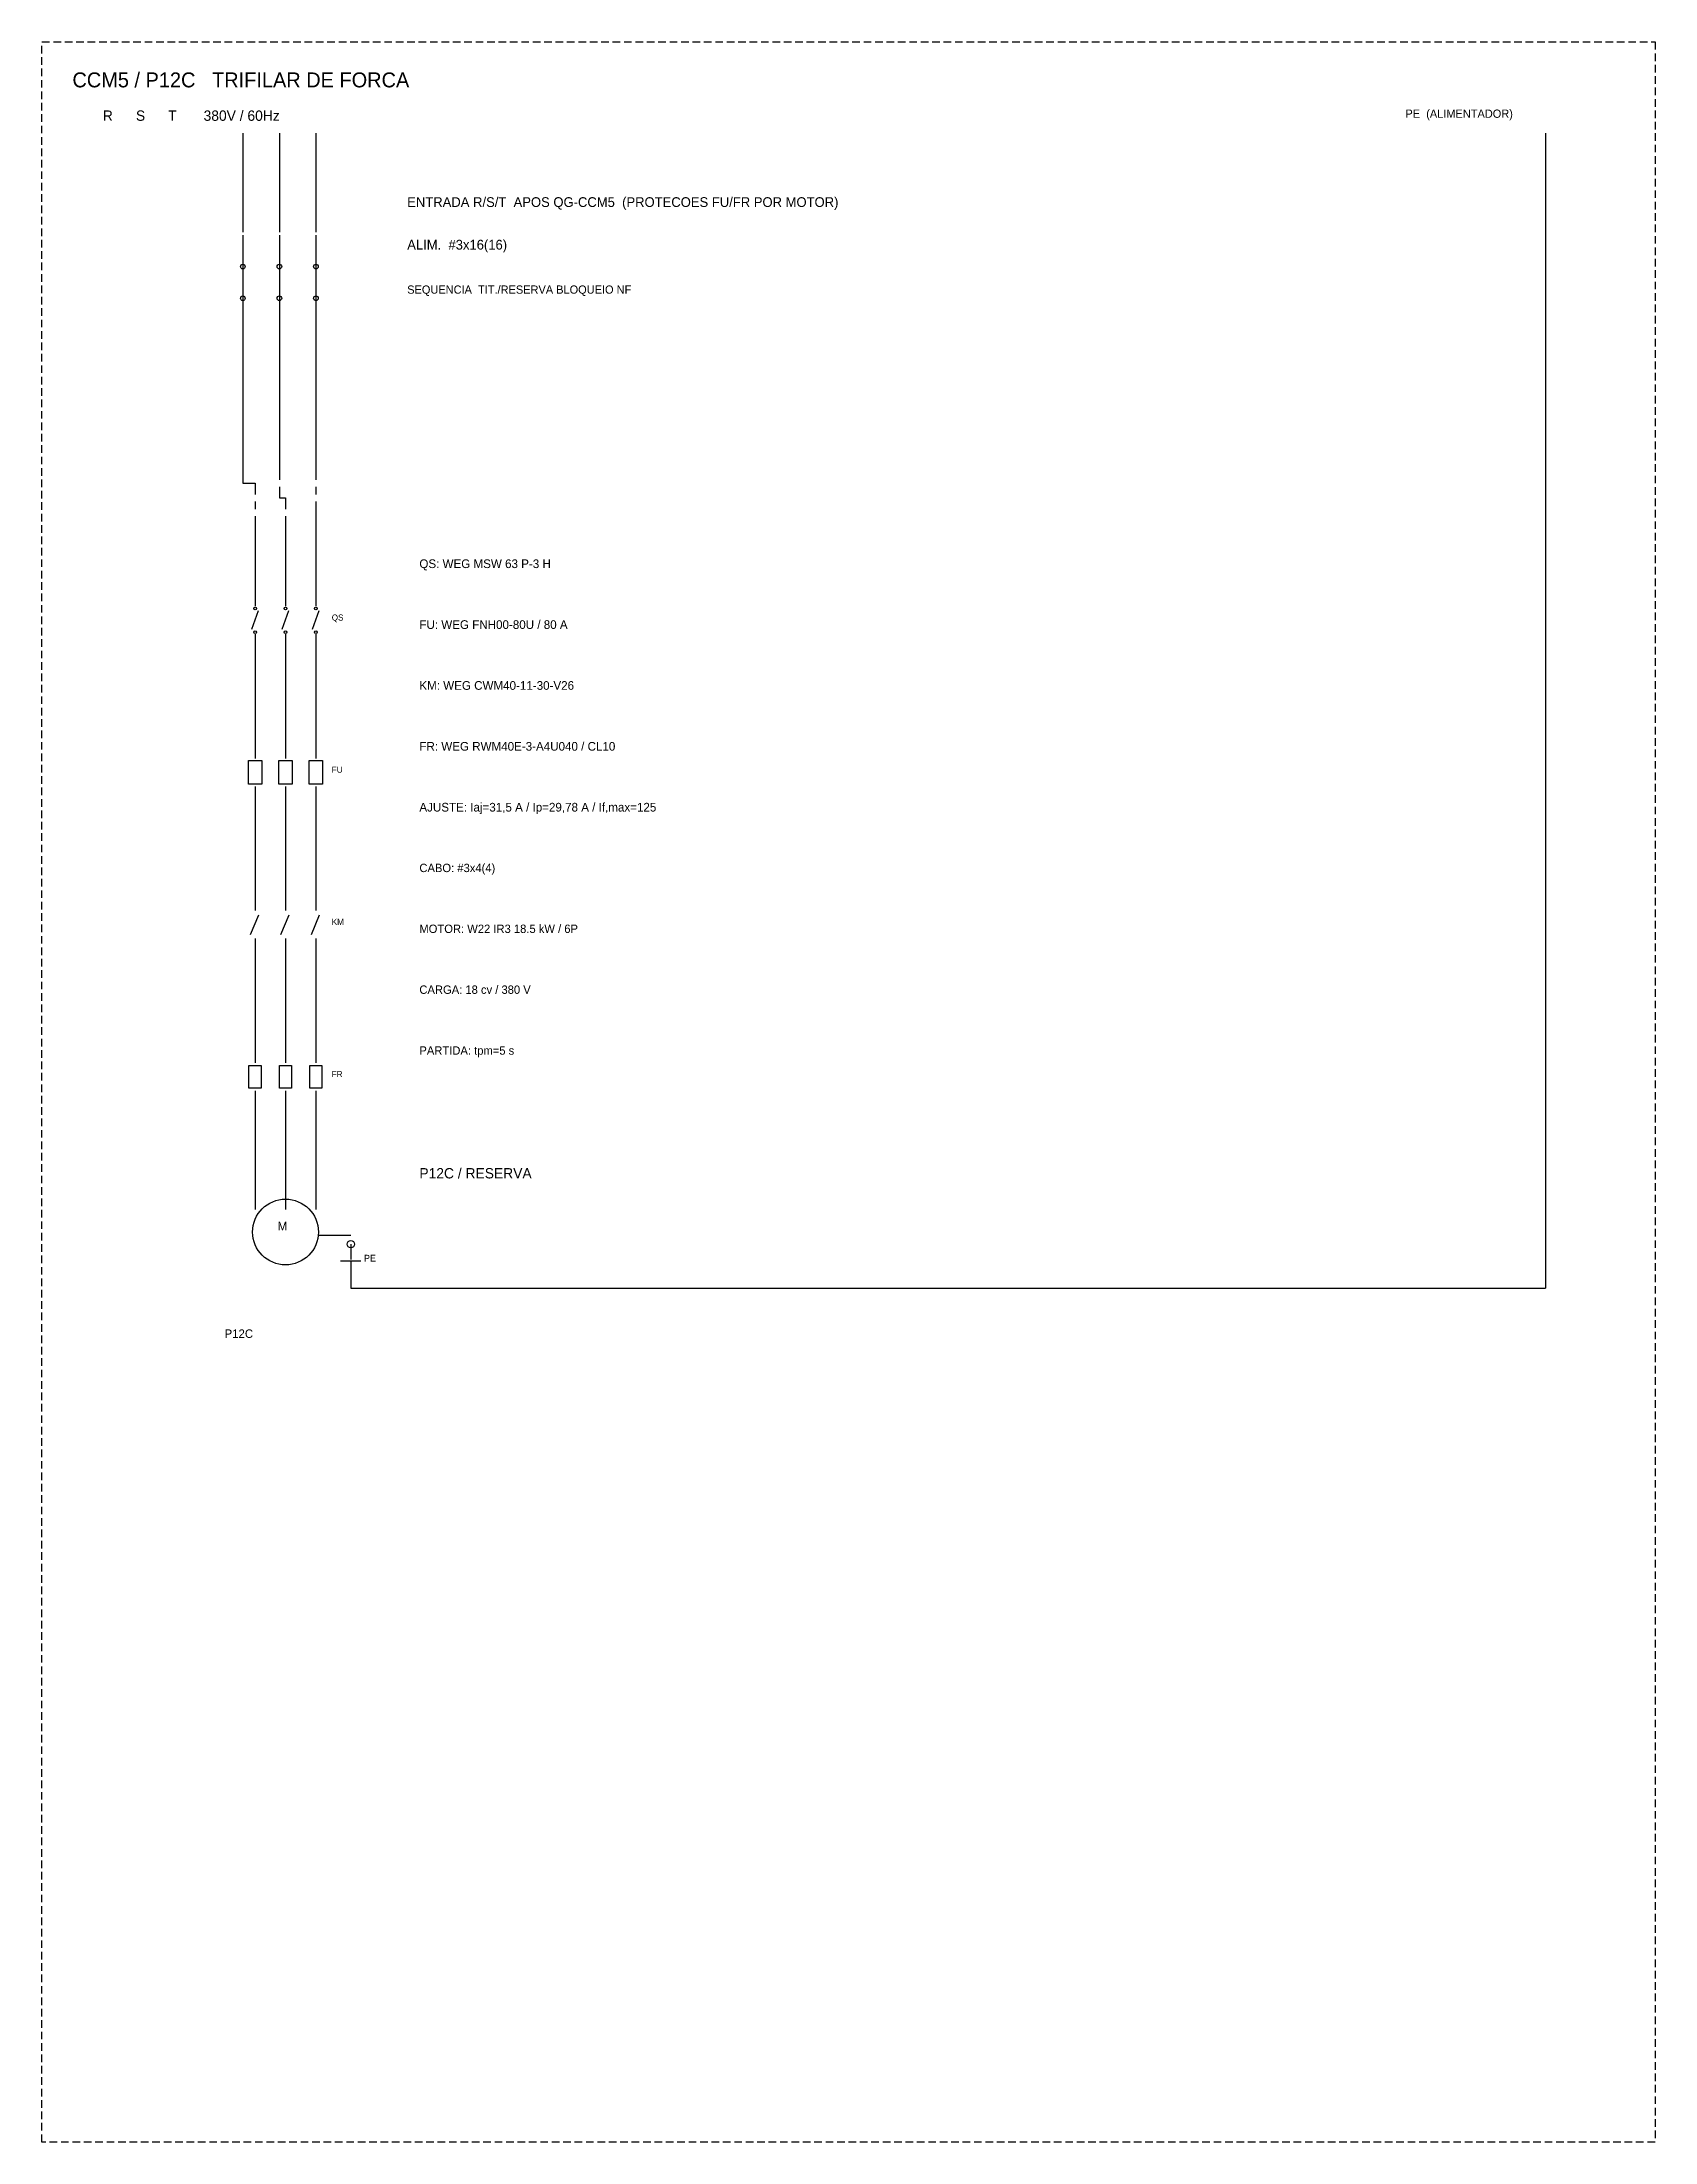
# Model space of a CAD drawing. Extents: x -646 to 641, y -554 to 322.
# Drawn here: x -41.8 to 11.2, y -397 to -328 of the extents above; entities that cross this region are included whole.
import ezdxf

# ---------------------------------------------------------------- set-up
doc = ezdxf.new("R2010")
doc.units = 0
doc.header["$MEASUREMENT"] = 0
doc.linetypes.add('HIDDEN', pattern=[0.375, 0.25, -0.125])
doc.layers.add('_ELT_UNIFILAR_PROC_TEXTO', color=1, linetype='Continuous')
doc.layers.add('ELET_TRIFILAR_TEXTO', color=4, linetype='Continuous')
doc.layers.add('ELET_TRIFILAR_DESENHO', color=5, linetype='Continuous', plot=False)

msp = doc.modelspace()

# ---------------------------------------------------------------- texts
at = {"layer": '_ELT_UNIFILAR_PROC_TEXTO', "attachment_point": 1}
for s, insert, char_height in [('P12C / RESERVA', (-29.4, -365), 0.34), ('P12C', (-35.8, -370.3), 0.28)]:
    msp.add_mtext(s, dxfattribs=dict(at, insert=insert, char_height=char_height))
at = {"layer": 'ELET_TRIFILAR_TEXTO', "attachment_point": 1}
for s, insert, char_height in [('CCM5 / P12C   TRIFILAR DE FORCA', (-40.8, -329), 0.49), ('R      S      T       380V / 60Hz', (-39.8, -330.25), 0.34), ('PE  (ALIMENTADOR)', (3, -330.22), 0.27), ('ENTRADA R/S/T  APOS QG-CCM5  (PROTECOES FU/FR POR MOTOR)', (-29.8, -333.1), 0.32), ('ALIM.  #3x16(16)', (-29.8, -334.5), 0.32), ('SEQUENCIA  TIT./RESERVA BLOQUEIO NF', (-29.8, -336), 0.27), ('QS: WEG MSW 63 P-3 H', (-29.4, -345), 0.285), ('QS', (-32.28, -346.81), 0.2), ('FU: WEG FNH00-80U / 80 A', (-29.4, -347), 0.285), ('KM: WEG CWM40-11-30-V26', (-29.4, -349), 0.285), ('FR: WEG RWM40E-3-A4U040 / CL10', (-29.4, -351), 0.285), ('FU', (-32.28, -351.81), 0.2), ('AJUSTE: Iaj=31,5 A / Ip=29,78 A / If,max=125', (-29.4, -353), 0.285), ('CABO: #3x4(4)', (-29.4, -355), 0.275), ('KM', (-32.28, -356.81), 0.2), ('MOTOR: W22 IR3 18.5 kW / 6P', (-29.4, -357), 0.275), ('CARGA: 18 cv / 380 V', (-29.4, -359), 0.275), ('PARTIDA: tpm=5 s', (-29.4, -361), 0.275), ('FR', (-32.28, -361.81), 0.2), ('M', (-34.06, -366.76), 0.29), ('PE', (-31.22, -367.85), 0.22)]:
    msp.add_mtext(s, dxfattribs=dict(at, insert=insert, char_height=char_height))

# ---------------------------------------------------------------- linework, layer by layer
at = {"layer": 'ELET_TRIFILAR_DESENHO'}
for p, q in [((-35.2, -331), (-35.2, -334.25)), ((-34, -331), (-34, -334.25)), ((-32.8, -331), (-32.8, -334.25)), ((7.6, -331), (7.6, -368.95)), ((-35.2, -334.35), (-35.2, -335.29)), ((-34, -334.35), (-34, -335.29)), ((-32.8, -334.35), (-32.8, -335.29)), ((-35.2, -335.29), (-35.2, -336.51)), ((-34, -335.29), (-34, -336.51)), ((-32.8, -335.29), (-32.8, -336.51)), ((-35.2, -336.51), (-35.2, -337.45)), ((-34, -336.51), (-34, -337.45)), ((-32.8, -336.51), (-32.8, -337.45)), ((-35.2, -337.45), (-35.2, -342.5)), ((-34, -337.45), (-34, -342.385)), ((-32.8, -337.45), (-32.8, -342.385)), ((-35.2, -342.5), (-34.8, -342.5)), ((-34.8, -342.5), (-34.8, -342.865)), ((-34, -342.615), (-34, -342.98)), ((-32.8, -342.615), (-32.8, -342.865)), ((-34.8, -343.095), (-34.8, -343.345)), ((-34.8, -343.575), (-34.8, -344.4)), ((-34, -342.98), (-33.8, -342.98)), ((-33.8, -342.98), (-33.8, -343.345)), ((-33.8, -343.575), (-33.8, -344.4)), ((-32.8, -343.095), (-32.8, -343.46)), ((-32.8, -343.46), (-32.8, -343.46)), ((-32.8, -343.46), (-32.8, -344.4)), ((-34.8, -344.4), (-34.8, -345.68)), ((-33.8, -344.4), (-33.8, -345.68)), ((-32.8, -344.4), (-32.8, -345.68)), ((-34.8, -345.68), (-34.8, -346.54)), ((-33.8, -345.68), (-33.8, -346.54)), ((-32.8, -345.68), (-32.8, -346.54)), ((-34.91, -347.29), (-34.69, -346.68)), ((-33.91, -347.29), (-33.69, -346.68)), ((-32.91, -347.29), (-32.69, -346.68)), ((-34.8, -347.46), (-34.8, -348.32)), ((-33.8, -347.46), (-33.8, -348.32)), ((-32.8, -347.46), (-32.8, -348.32)), ((-34.8, -348.32), (-34.8, -350.68)), ((-33.8, -348.32), (-33.8, -350.68)), ((-32.8, -348.32), (-32.8, -350.68)), ((-34.8, -350.68), (-34.8, -351.54)), ((-33.8, -350.68), (-33.8, -351.54)), ((-32.8, -350.68), (-32.8, -351.54)), ((-34.8, -352.46), (-34.8, -353.32)), ((-33.8, -352.46), (-33.8, -353.32)), ((-32.8, -352.46), (-32.8, -353.32)), ((-34.8, -353.32), (-34.8, -355.68)), ((-33.8, -353.32), (-33.8, -355.68)), ((-32.8, -353.32), (-32.8, -355.68)), ((-34.8, -355.68), (-34.8, -356.54)), ((-33.8, -355.68), (-33.8, -356.54)), ((-32.8, -355.68), (-32.8, -356.54)), ((-34.95, -357.33), (-34.68, -356.68)), ((-33.95, -357.33), (-33.68, -356.68)), ((-32.95, -357.33), (-32.68, -356.68)), ((-34.8, -357.46), (-34.8, -358.32)), ((-33.8, -357.46), (-33.8, -358.32)), ((-32.8, -357.46), (-32.8, -358.32)), ((-34.8, -358.32), (-34.8, -360.68)), ((-33.8, -358.32), (-33.8, -360.68)), ((-32.8, -358.32), (-32.8, -360.68)), ((-34.8, -360.68), (-34.8, -361.54)), ((-33.8, -360.68), (-33.8, -361.54)), ((-32.8, -360.68), (-32.8, -361.54)), ((-34.8, -362.46), (-34.8, -363.32)), ((-33.8, -362.46), (-33.8, -363.32)), ((-32.8, -362.46), (-32.8, -363.32)), ((-34.8, -363.32), (-34.8, -365)), ((-33.8, -363.32), (-33.8, -365)), ((-32.8, -363.32), (-32.8, -365)), ((-34.8, -365), (-34.8, -366.36)), ((-33.8, -365), (-33.8, -366.36)), ((-32.8, -365), (-32.8, -366.36)), ((-32.72, -367.2), (-31.65, -367.2)), ((-31.65, -367.5), (-31.65, -368)), ((-31.99, -368.05), (-31.32, -368.05)), ((-31.65, -368.05), (-31.65, -368.95)), ((-31.65, -368.95), (7.6, -368.95))]:
    msp.add_line(p, q, dxfattribs=at)
at = {"layer": 'ELET_TRIFILAR_DESENHO', "linetype": 'HIDDEN'}
msp.add_lwpolyline([(-41.8, -328), (11.2, -328), (11.2, -397), (-41.8, -397)], close=True, dxfattribs=at)
at = {"layer": 'ELET_TRIFILAR_DESENHO'}
for points in [[(-35.02, -351.61), (-34.58, -351.61), (-34.58, -352.39), (-35.02, -352.39)], [(-34.02, -351.61), (-33.58, -351.61), (-33.58, -352.39), (-34.02, -352.39)], [(-33.02, -351.61), (-32.58, -351.61), (-32.58, -352.39), (-33.02, -352.39)], [(-35, -361.63), (-34.6, -361.63), (-34.6, -362.37), (-35, -362.37)], [(-34, -361.63), (-33.6, -361.63), (-33.6, -362.37), (-34, -362.37)], [(-33, -361.63), (-32.6, -361.63), (-32.6, -362.37), (-33, -362.37)]]:
    msp.add_lwpolyline(points, close=True, dxfattribs=at)
for centre, radius in [((-35.2, -335.38), 0.075), ((-34, -335.38), 0.075), ((-32.8, -335.38), 0.075), ((-35.2, -336.42), 0.075), ((-34, -336.42), 0.075), ((-32.8, -336.42), 0.075), ((-34.8, -346.61), 0.045), ((-33.8, -346.61), 0.045), ((-32.8, -346.61), 0.045), ((-34.8, -347.39), 0.045), ((-33.8, -347.39), 0.045), ((-32.8, -347.39), 0.045), ((-33.8, -367.1), 1.08), ((-31.65, -367.5), 0.12)]:
    msp.add_circle(centre, radius, dxfattribs=at)

msp.set_redraw_order([(e.dxf.handle, doc.entitydb.next_handle()) for e in msp.query("TEXT MTEXT ATTDEF DIMENSION ARC_DIMENSION")])  # texts and dimensions are drawn at this point

doc.saveas('drawing.dxf')
